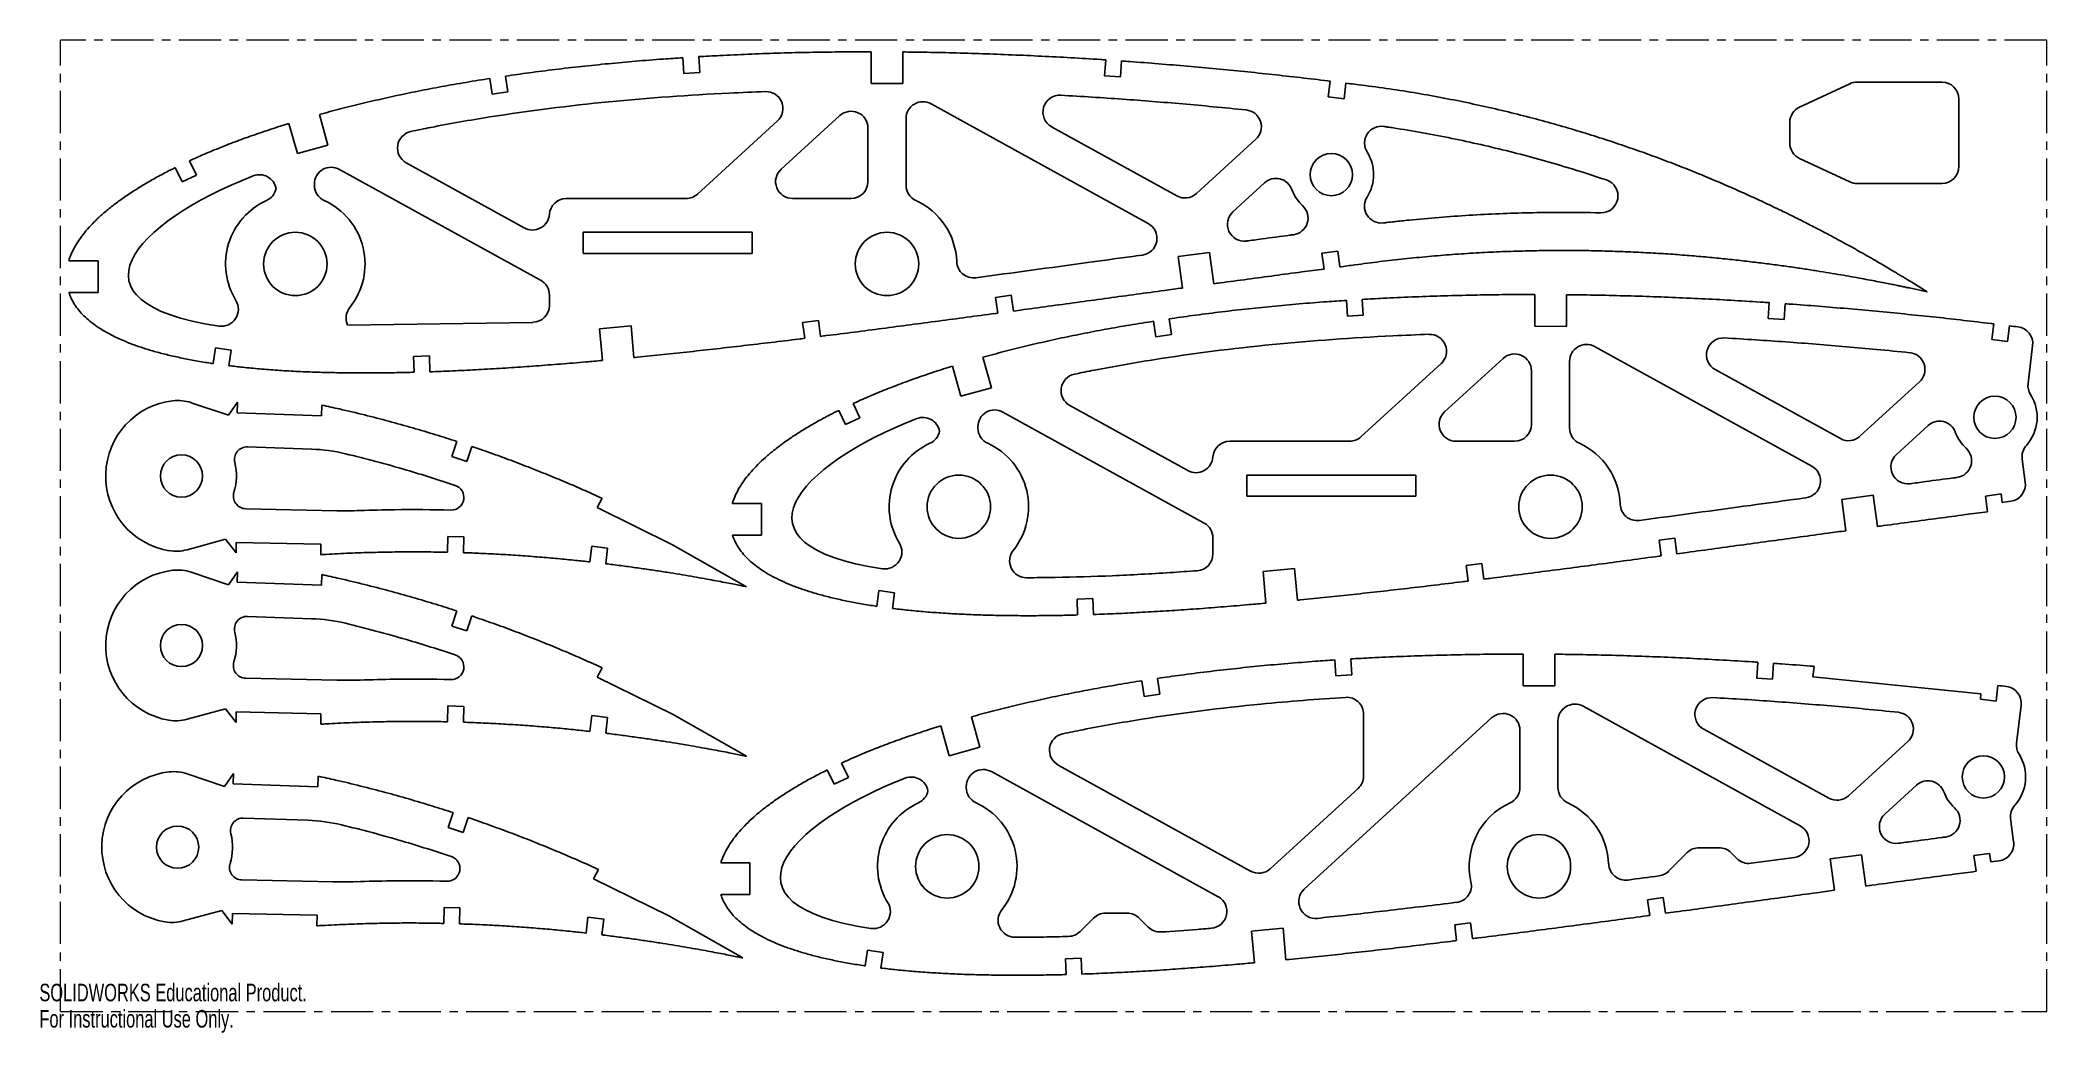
# Model space of a CAD drawing. Header units: inches. Extents: x 0 to 23.8, y 0 to 11.8.
import ezdxf

# ---------------------------------------------------------------- set-up
doc = ezdxf.new("R2010")
doc.units = ezdxf.units.IN
doc.header["$MEASUREMENT"] = 0
doc.linetypes.add('CENTERX2', pattern=[0.8, 0.5, -0.1, 0.1, -0.1])
doc.styles.add('SLDTEXTSTYLE0', font='TXT', dxfattribs={"width": 0.7})

msp = doc.modelspace()

# ---------------------------------------------------------------- texts
at = {"color": 7, "linetype": 'Continuous', "char_height": 0.2076, "attachment_point": 1, "style": 'SLDTEXTSTYLE0'}
for s, insert in [('SOLIDWORKS Educational Product.', (0, 0.579)), ('For Instructional Use Only.', (0, 0.268))]:
    msp.add_mtext(s, dxfattribs=dict(at, insert=insert))

# ---------------------------------------------------------------- linework, layer by layer
at = {"color": 7, "linetype": 'CENTERX2', "lineweight": 18}
for p, q in [((0.25, 0.25), (0.25, 11.75)), ((23.75, 11.75), (0.25, 11.75)), ((23.75, 0.25), (23.75, 11.75)), ((0.25, 0.25), (23.75, 0.25))]:
    msp.add_line(p, q, dxfattribs=at)
at = {"color": 7, "linetype": 'Continuous', "lineweight": 25}
for p, q in [((7.613, 11.542), (7.625, 11.355)), ((7.812, 11.367), (7.8, 11.554)), ((9.84, 11.612), (9.84, 11.235)), ((10.215, 11.235), (10.215, 11.61)), ((12.616, 11.515), (12.603, 11.328)), ((12.79, 11.316), (12.803, 11.503)), ((5.33, 11.296), (5.358, 11.11)), ((5.543, 11.138), (5.515, 11.324)), ((7.625, 11.355), (7.812, 11.367)), ((9.84, 11.235), (10.215, 11.235)), ((12.603, 11.328), (12.79, 11.316)), ((15.272, 11.264), (15.249, 11.078)), ((15.435, 11.055), (15.458, 11.241)), ((20.825, 10.957), (21.419, 11.234)), ((21.504, 11.253), (22.509, 11.253)), ((5.358, 11.11), (5.543, 11.138)), ((10.549, 10.996), (13.119, 9.578)), ((15.249, 11.078), (15.435, 11.055)), ((22.709, 11.053), (22.709, 10.253)), ((2.952, 10.763), (3.052, 10.407)), ((3.413, 10.508), (3.312, 10.869)), ((7.785, 9.927), (8.732, 10.793)), ((8.775, 10.222), (9.468, 10.856)), ((9.803, 10.708), (9.803, 10.075)), ((10.253, 10.032), (10.253, 10.821)), ((11.976, 10.722), (13.457, 9.906)), ((20.709, 10.776), (20.709, 10.531)), ((3.052, 10.407), (3.413, 10.508)), ((13.688, 9.933), (14.392, 10.576)), ((1.607, 10.24), (1.688, 10.071)), ((1.857, 10.152), (1.776, 10.321)), ((3.549, 10.22), (5.93, 8.907)), ((4.34, 10.298), (5.737, 9.527)), ((20.825, 10.349), (21.419, 10.072)), ((1.688, 10.071), (1.857, 10.152)), ((3.253, 10.032), (3.253, 10.045)), ((14.12, 9.718), (14.495, 10.06)), ((21.504, 10.053), (22.509, 10.053)), ((6.233, 9.875), (7.65, 9.875)), ((8.91, 9.875), (9.603, 9.875)), ((6.434, 9.475), (8.434, 9.475)), ((6.434, 9.475), (6.434, 9.225)), ((8.434, 9.475), (8.434, 9.225)), ((0.348, 9.139), (0.694, 9.139)), ((0.694, 9.139), (0.694, 8.764)), ((6.434, 9.225), (8.434, 9.225)), ((13.472, 9.187), (13.844, 9.237)), ((13.523, 8.815), (13.472, 9.187)), ((13.844, 9.237), (13.894, 8.866)), ((15.174, 9.226), (15.36, 9.251)), ((15.198, 9.04), (15.174, 9.226)), ((15.36, 9.251), (15.384, 9.065)), ((22.124, 8.816), (22.334, 8.771)), ((22.334, 8.771), (22.151, 8.884)), ((0.694, 8.764), (0.349, 8.764)), ((6.034, 8.609), (6.034, 8.732)), ((11.313, 8.704), (11.498, 8.729)), ((11.313, 8.704), (11.338, 8.518)), ((11.498, 8.729), (11.524, 8.543)), ((15.464, 8.669), (15.475, 8.482)), ((15.662, 8.493), (15.651, 8.68)), ((17.691, 8.738), (17.691, 8.362)), ((18.066, 8.361), (18.066, 8.736)), ((20.466, 8.642), (20.454, 8.455)), ((20.641, 8.442), (20.654, 8.629)), ((5.837, 8.409), (3.647, 8.375)), ((6.627, 8.333), (7, 8.367)), ((6.661, 7.958), (6.627, 8.333)), ((7, 8.367), (7.034, 7.993)), ((9.03, 8.406), (9.217, 8.429)), ((9.03, 8.406), (9.054, 8.22)), ((9.217, 8.429), (9.24, 8.243)), ((13.18, 8.422), (13.208, 8.237)), ((13.394, 8.265), (13.366, 8.45)), ((15.475, 8.482), (15.662, 8.493)), ((17.691, 8.362), (18.066, 8.361)), ((20.454, 8.455), (20.641, 8.442)), ((23.122, 8.391), (23.1, 8.205)), ((23.286, 8.182), (23.308, 8.368)), ((2.057, 7.921), (2.082, 8.106)), ((2.082, 8.106), (2.268, 8.081)), ((2.268, 8.081), (2.243, 7.895)), ((13.208, 8.237), (13.394, 8.265)), ((18.4, 8.122), (20.969, 6.705)), ((23.1, 8.205), (23.286, 8.182)), ((23.582, 8.132), (23.527, 7.685)), ((4.426, 8.005), (4.614, 8.011)), ((4.426, 8.005), (4.432, 7.818)), ((4.614, 8.011), (4.619, 7.824)), ((10.803, 7.89), (10.902, 7.534)), ((11.263, 7.634), (11.163, 7.996)), ((15.635, 7.054), (16.583, 7.92)), ((16.625, 7.349), (17.318, 7.982)), ((17.653, 7.835), (17.653, 7.201)), ((18.103, 7.159), (18.103, 7.947)), ((19.827, 7.849), (21.307, 7.032)), ((10.902, 7.534), (11.263, 7.634)), ((21.539, 7.06), (22.242, 7.703)), ((2.237, 7.31), (1.795, 7.458)), ((2.344, 7.464), (2.237, 7.31)), ((2.344, 7.464), (2.34, 7.339)), ((3.339, 7.304), (3.343, 7.429)), ((9.458, 7.367), (9.538, 7.198)), ((9.708, 7.279), (9.627, 7.448)), ((12.191, 7.425), (13.588, 6.654)), ((2.34, 7.339), (3.339, 7.304)), ((9.538, 7.198), (9.708, 7.279)), ((11.103, 7.159), (11.103, 7.172)), ((11.4, 7.347), (13.781, 6.033)), ((21.97, 6.845), (22.345, 7.187)), ((3.221, 6.908), (2.462, 6.934)), ((4.94, 6.999), (4.88, 6.821)), ((5.058, 6.761), (5.118, 6.939)), ((14.083, 7.001), (15.5, 7.001)), ((16.76, 7.001), (17.453, 7.001)), ((4.88, 6.821), (5.058, 6.761)), ((23.494, 6.516), (23.458, 6.791)), ((14.284, 6.601), (16.284, 6.601)), ((14.284, 6.601), (14.284, 6.351)), ((16.284, 6.601), (16.284, 6.351)), ((3.519, 6.179), (2.442, 6.202)), ((6.6, 6.216), (6.659, 6.326)), ((7.491, 5.776), (6.6, 6.216)), ((8.199, 6.266), (8.544, 6.266)), ((8.544, 6.266), (8.544, 5.891)), ((14.284, 6.351), (16.284, 6.351)), ((21.323, 6.313), (21.694, 6.364)), ((21.373, 5.942), (21.323, 6.313)), ((21.694, 6.364), (21.745, 5.992)), ((23.024, 6.353), (23.21, 6.377)), ((23.049, 6.167), (23.024, 6.353)), ((23.21, 6.377), (23.223, 6.278)), ((23.223, 6.278), (23.322, 6.291)), ((2.202, 5.841), (1.747, 5.716)), ((2.328, 5.679), (2.202, 5.841)), ((2.328, 5.679), (2.33, 5.804)), ((2.33, 5.804), (3.33, 5.783)), ((3.33, 5.783), (3.328, 5.658)), ((4.829, 5.687), (4.834, 5.875)), ((4.834, 5.875), (5.022, 5.869)), ((5.022, 5.869), (5.016, 5.682)), ((6.514, 5.573), (6.536, 5.759)), ((6.536, 5.759), (6.722, 5.737)), ((6.722, 5.737), (6.7, 5.551)), ((8.367, 5.279), (7.491, 5.776)), ((8.199, 5.891), (8.544, 5.891)), ((13.884, 5.668), (13.884, 5.858)), ((19.163, 5.83), (19.349, 5.855)), ((19.163, 5.83), (19.188, 5.644)), ((19.349, 5.855), (19.374, 5.67)), ((14.477, 5.459), (14.85, 5.493)), ((14.85, 5.493), (14.884, 5.12)), ((16.881, 5.532), (17.067, 5.556)), ((16.881, 5.532), (16.904, 5.346)), ((17.067, 5.556), (17.09, 5.37)), ((2.237, 5.303), (1.795, 5.451)), ((2.344, 5.457), (2.237, 5.303)), ((2.344, 5.457), (2.34, 5.332)), ((2.34, 5.332), (3.339, 5.297)), ((3.339, 5.297), (3.343, 5.422)), ((9.907, 5.047), (9.933, 5.233)), ((9.933, 5.233), (10.118, 5.208)), ((14.511, 5.085), (14.477, 5.459)), ((4.94, 4.992), (4.88, 4.814)), ((10.118, 5.208), (10.093, 5.022)), ((12.277, 5.132), (12.464, 5.138)), ((12.277, 5.132), (12.282, 4.945)), ((12.464, 5.138), (12.47, 4.95)), ((3.221, 4.901), (2.462, 4.927)), ((4.88, 4.814), (5.058, 4.755)), ((5.058, 4.755), (5.118, 4.933)), ((6.6, 4.209), (6.659, 4.319)), ((15.327, 4.412), (15.338, 4.225)), ((15.526, 4.237), (15.514, 4.424)), ((17.554, 4.482), (17.554, 4.105)), ((17.929, 4.105), (17.929, 4.48)), ((20.33, 4.385), (20.317, 4.198)), ((20.504, 4.185), (20.517, 4.373)), ((20.981, 4.212), (20.996, 4.336)), ((3.519, 4.172), (2.442, 4.195)), ((7.491, 3.769), (6.6, 4.209)), ((13.044, 4.166), (13.072, 3.98)), ((13.257, 4.008), (13.229, 4.194)), ((15.338, 4.225), (15.526, 4.237)), ((17.554, 4.105), (17.929, 4.105)), ((20.317, 4.198), (20.504, 4.185)), ((22.97, 4.01), (20.981, 4.212)), ((23.149, 3.925), (23.171, 4.111)), ((2.202, 3.834), (1.747, 3.71)), ((2.328, 3.672), (2.202, 3.834)), ((4.829, 3.68), (4.834, 3.868)), ((4.834, 3.868), (5.022, 3.863)), ((5.022, 3.863), (5.016, 3.675)), ((13.072, 3.98), (13.257, 4.008)), ((18.263, 3.866), (20.832, 2.448)), ((22.97, 4.01), (22.963, 3.948)), ((22.963, 3.948), (23.149, 3.925)), ((23.445, 3.876), (23.39, 3.428)), ((2.328, 3.672), (2.33, 3.797)), ((2.33, 3.797), (3.33, 3.776)), ((3.33, 3.776), (3.328, 3.651)), ((6.514, 3.566), (6.536, 3.753)), ((6.536, 3.753), (6.722, 3.731)), ((6.722, 3.731), (6.7, 3.545)), ((8.367, 3.272), (7.491, 3.769)), ((10.666, 3.633), (10.765, 3.277)), ((11.126, 3.378), (11.026, 3.739)), ((14.965, 1.7), (17.181, 3.726)), ((15.666, 3.77), (15.666, 3.039)), ((17.516, 3.578), (17.516, 2.902)), ((17.966, 2.902), (17.966, 3.69)), ((19.69, 3.592), (21.171, 2.776)), ((10.765, 3.277), (11.126, 3.378)), ((21.402, 2.803), (22.106, 3.446)), ((9.321, 3.11), (9.402, 2.941)), ((9.571, 3.022), (9.49, 3.191)), ((11.263, 3.09), (13.946, 1.61)), ((12.054, 3.168), (14.329, 1.913)), ((2.191, 2.916), (1.75, 3.064)), ((2.298, 3.07), (2.191, 2.916)), ((2.298, 3.07), (2.294, 2.945)), ((2.294, 2.945), (3.294, 2.91)), ((3.294, 2.91), (3.298, 3.035)), ((9.402, 2.941), (9.571, 3.022)), ((10.966, 2.902), (10.966, 2.915)), ((14.561, 1.94), (15.601, 2.891)), ((21.834, 2.588), (22.208, 2.93)), ((3.176, 2.514), (2.416, 2.541)), ((4.894, 2.605), (4.835, 2.427)), ((4.835, 2.427), (5.013, 2.368)), ((5.013, 2.368), (5.072, 2.546)), ((23.357, 2.259), (23.321, 2.534)), ((19.871, 2.19), (19.637, 2.19)), ((6.555, 1.822), (6.613, 1.932)), ((8.062, 2.009), (8.407, 2.009)), ((8.407, 2.009), (8.407, 1.634)), ((19.495, 2.131), (19.277, 1.914)), ((20.012, 2.131), (20.082, 2.062)), ((20.25, 2.005), (20.763, 2.075)), ((21.186, 2.057), (21.557, 2.107)), ((21.236, 1.685), (21.186, 2.057)), ((21.557, 2.107), (21.608, 1.736)), ((22.887, 2.096), (23.073, 2.121)), ((22.912, 1.91), (22.887, 2.096)), ((23.073, 2.121), (23.086, 2.022)), ((23.086, 2.022), (23.185, 2.035)), ((3.473, 1.786), (2.396, 1.808)), ((7.446, 1.382), (6.555, 1.822)), ((2.157, 1.448), (1.701, 1.323)), ((2.282, 1.286), (2.157, 1.448)), ((4.783, 1.294), (4.789, 1.481)), ((4.789, 1.481), (4.976, 1.476)), ((4.976, 1.476), (4.971, 1.288)), ((8.062, 1.634), (8.407, 1.634)), ((19.026, 1.573), (19.212, 1.599)), ((19.026, 1.573), (19.051, 1.388)), ((19.212, 1.599), (19.237, 1.413)), ((2.282, 1.286), (2.285, 1.411)), ((2.285, 1.411), (3.285, 1.39)), ((3.285, 1.39), (3.282, 1.265)), ((6.468, 1.179), (6.49, 1.366)), ((6.49, 1.366), (6.676, 1.344)), ((6.676, 1.344), (6.655, 1.158)), ((8.322, 0.885), (7.446, 1.382)), ((12.47, 1.355), (12.312, 1.197)), ((12.871, 1.414), (12.612, 1.414)), ((13.012, 1.355), (13.117, 1.25)), ((14.34, 1.203), (14.714, 1.237)), ((14.374, 0.828), (14.34, 1.203)), ((14.714, 1.237), (14.748, 0.863)), ((16.744, 1.276), (16.93, 1.299)), ((16.744, 1.276), (16.767, 1.09)), ((16.93, 1.299), (16.953, 1.113)), ((9.771, 0.791), (9.796, 0.976)), ((9.796, 0.976), (9.981, 0.951)), ((9.981, 0.951), (9.956, 0.765)), ((12.14, 0.875), (12.327, 0.881)), ((12.14, 0.875), (12.146, 0.688)), ((12.327, 0.881), (12.333, 0.694))]:
    msp.add_line(p, q, dxfattribs=at)
for centre, radius in [((15.285, 10.158), 0.25), ((3.028, 9.1), 0.375), ((10.028, 9.1), 0.375), ((23.135, 7.285), 0.25), ((1.681, 6.59), 0.25), ((10.878, 6.226), 0.375), ((17.878, 6.226), 0.375), ((1.681, 4.583), 0.25), ((22.999, 3.028), 0.25), ((1.635, 2.196), 0.25), ((10.741, 1.969), 0.375), ((17.741, 1.969), 0.375)]:
    msp.add_circle(centre, radius, dxfattribs=at)
for centre, radius, start, end in [((21.504, 11.053), 0.2, 90, 115.0169), ((22.509, 11.053), 0.2, 0, 90), ((8.597, 10.941), 0.2, 312.4269, 92.0133), ((10.453, 10.821), 0.2, 61.1174, 180), ((12.073, 10.898), 0.2, 86.8207, 241.1174), ((14.257, 10.724), 0.2, 312.4269, 84.1354), ((20.909, 10.776), 0.2, 115.0169, 180), ((9.603, 10.708), 0.2, 0, 132.4269), ((15.878, 10.53), 0.2, 81.6529, 212.0882), ((4.437, 10.473), 0.2, 101.8555, 241.1174), ((20.909, 10.531), 0.2, 180, 244.9831), ((3.453, 10.045), 0.2, 61.1174, 180), ((8.91, 10.075), 0.2, 132.4269, 270), ((15.285, 10.158), 0.5, 327.7386, 32.0882), ((22.509, 10.253), 0.2, 270, 0), ((2.603, 9.957), 0.2, 10.9147, 111.3382), ((2.603, 10.032), 0.2, 294.4963, 349.0853), ((3.453, 10.032), 0.2, 180, 245.5037), ((9.603, 10.075), 0.2, 270, 0), ((10.453, 10.032), 0.2, 180, 245.5037), ((14.629, 9.913), 0.2, 20.5193, 132.4269), ((15.285, 10.158), 0.5, 200.5193, 227.1826), ((18.476, 9.905), 0.2, 268.6299, 71.3771), ((21.504, 10.253), 0.2, 244.9831, 270), ((3.028, 9.1), 0.825, 114.4963, 211.5447), ((3.028, 9.1), 0.825, 321.3799, 65.5037), ((6.233, 9.675), 0.2, 90, 176.0179), ((7.65, 10.075), 0.2, 270, 312.4269), ((10.028, 9.1), 0.825, 1.9847, 65.5037), ((13.554, 10.081), 0.2, 241.1174, 312.4269), ((14.809, 9.644), 0.2, 277.597, 47.1826), ((15.877, 9.784), 0.2, 147.7386, 276.734), ((5.834, 9.702), 0.2, 241.1174, 356.0179), ((13.022, 9.403), 0.2, 277.7611, 61.1174), ((14.255, 9.57), 0.2, 132.4269, 277.66), ((11.052, 9.135), 0.2, 181.9847, 277.6674), ((5.834, 8.732), 0.2, 0, 61.1174), ((2.154, 8.563), 0.2, 261.6126, 31.5447), ((3.828, 8.46), 0.2, 141.3799, 204.9975), ((5.834, 8.609), 0.2, 270.8725, 0), ((23.383, 8.157), 0.2, 353.0342, 82.8041), ((16.448, 8.067), 0.2, 312.4269, 92.0133), ((18.303, 7.947), 0.2, 61.1174, 180), ((19.923, 8.024), 0.2, 86.8207, 241.1174), ((17.453, 7.835), 0.2, 0, 132.4269), ((22.108, 7.851), 0.2, 312.4269, 84.1345), ((12.287, 7.6), 0.2, 101.8555, 241.1174), ((23.726, 7.661), 0.2, 173.0342, 212.5172), ((1.681, 6.59), 0.897, 96.4457, 260.3615), ((1.636, 6.984), 0.5, 71.4695, 96.4457), ((11.303, 7.172), 0.2, 61.1174, 180), ((23.135, 7.285), 0.5, 318.0898, 32.5172), ((10.453, 7.083), 0.2, 10.9147, 111.3382), ((11.303, 7.159), 0.2, 180, 245.5037), ((16.76, 7.201), 0.2, 132.4269, 270), ((17.453, 7.201), 0.2, 270, 0), ((18.303, 7.159), 0.2, 180, 245.5037), ((22.48, 7.039), 0.2, 20.5193, 132.4269), ((2.457, 6.784), 0.15, 88.0068, 194.0876), ((3.152, 4.909), 2, 76.4634, 88.0068), ((10.878, 6.226), 0.825, 114.4963, 211.5447), ((10.453, 7.159), 0.2, 294.4963, 349.0853), ((10.878, 6.226), 0.825, 321.3799, 65.5037), ((14.083, 6.801), 0.2, 90, 176.0179), ((15.5, 7.201), 0.2, 270, 312.4269), ((17.878, 6.226), 0.825, 1.9847, 65.5037), ((21.404, 7.207), 0.2, 241.1174, 312.4269), ((23.135, 7.285), 0.5, 200.5193, 227.1826), ((22.66, 6.771), 0.2, 277.597, 47.1826), ((23.656, 6.817), 0.2, 138.0898, 187.5), ((1.681, 6.59), 0.65, 342.714, 14.0876), ((13.684, 6.829), 0.2, 241.1174, 356.0179), ((20.873, 6.53), 0.2, 277.7611, 61.1174), ((22.105, 6.697), 0.2, 132.4269, 277.66), ((4.872, 6.336), 0.15, 268.6302, 71.3777), ((23.296, 6.49), 0.2, 277.5, 7.5), ((2.445, 6.352), 0.15, 162.714, 268.7948), ((3.624, 11.178), 5, 268.7948, 271.9573), ((18.902, 6.262), 0.2, 181.9847, 277.6674), ((13.684, 5.858), 0.2, 0, 61.1174), ((1.615, 6.199), 0.5, 260.3615, 285.3218), ((10.004, 5.69), 0.2, 261.6126, 31.5447), ((11.679, 5.586), 0.2, 141.3799, 269.9406), ((1.681, 4.583), 0.897, 96.4457, 260.3615), ((1.636, 4.977), 0.5, 71.4695, 96.4457), ((13.684, 5.668), 0.2, 274.2108, 0), ((2.457, 4.778), 0.15, 88.0068, 194.0876), ((3.152, 2.902), 2, 76.4634, 88.0068), ((1.681, 4.583), 0.65, 342.714, 14.0876), ((2.445, 4.345), 0.15, 162.714, 268.7948), ((4.872, 4.33), 0.15, 268.6302, 71.3777), ((3.624, 9.171), 5, 268.7948, 271.9573), ((23.246, 3.9), 0.2, 353.0342, 82.8041), ((15.466, 3.77), 0.2, 360, 93.5597), ((18.166, 3.69), 0.2, 61.1174, 180), ((19.786, 3.767), 0.2, 86.8207, 241.1174), ((1.615, 4.192), 0.5, 260.3615, 285.3218), ((17.316, 3.578), 0.2, 0, 132.4269), ((21.971, 3.594), 0.2, 312.4269, 84.1345), ((12.15, 3.343), 0.2, 101.8555, 241.1174), ((23.589, 3.404), 0.2, 173.0342, 212.5172), ((1.635, 2.196), 0.897, 96.4457, 260.3615), ((1.591, 2.59), 0.5, 71.4695, 96.4457), ((11.166, 2.915), 0.2, 61.1174, 180), ((22.999, 3.028), 0.5, 318.0898, 32.5172), ((10.316, 2.826), 0.2, 10.9147, 111.3382), ((10.316, 2.902), 0.2, 294.4963, 349.0853), ((11.166, 2.902), 0.2, 180, 245.5037), ((15.466, 3.039), 0.2, 312.4269, 360), ((17.316, 2.902), 0.2, 294.4963, 0), ((18.166, 2.902), 0.2, 180, 245.5037), ((22.343, 2.782), 0.2, 20.5193, 132.4269), ((22.999, 3.028), 0.5, 200.5193, 227.1826), ((10.741, 1.969), 0.825, 114.4963, 211.5447), ((10.741, 1.969), 0.825, 321.3799, 65.5037), ((17.741, 1.969), 0.825, 114.4963, 192.8522), ((17.741, 1.969), 0.825, 1.9847, 65.5037), ((21.267, 2.951), 0.2, 241.1174, 312.4269), ((22.523, 2.514), 0.2, 277.597, 47.1826), ((23.52, 2.56), 0.2, 138.0898, 187.5), ((2.411, 2.391), 0.15, 88.0068, 194.0876), ((3.106, 0.515), 2, 76.4634, 88.0068), ((20.736, 2.273), 0.2, 277.7611, 61.1174), ((21.968, 2.44), 0.2, 132.4269, 277.66), ((1.635, 2.196), 0.65, 342.714, 14.0876), ((19.637, 1.99), 0.2, 90, 135), ((19.871, 1.99), 0.2, 45, 90), ((23.159, 2.233), 0.2, 277.5, 7.5), ((2.399, 1.958), 0.15, 162.714, 268.7948), ((4.826, 1.943), 0.15, 268.6302, 71.3777), ((14.426, 2.088), 0.2, 241.1174, 312.4269), ((18.766, 2.005), 0.2, 181.9847, 277.6674), ((19.136, 2.055), 0.2, 277.7154, 315), ((20.223, 2.203), 0.2, 225, 277.7748), ((3.578, 6.785), 5, 268.7948, 271.9573), ((15.1, 1.552), 0.2, 132.4269, 275.9816), ((16.742, 1.741), 0.2, 277.0614, 12.8522), ((9.868, 1.433), 0.2, 261.6126, 31.5447), ((11.542, 1.33), 0.2, 141.3799, 269.9406), ((13.849, 1.435), 0.2, 274.6314, 61.1174), ((1.569, 1.805), 0.5, 260.3615, 285.3218), ((12.171, 1.339), 0.2, 271.6384, 315), ((12.612, 1.214), 0.2, 90, 135), ((12.871, 1.214), 0.2, 45, 90), ((13.259, 1.392), 0.2, 225, 273.7689)]:
    msp.add_arc(centre, radius, start, end, dxfattribs=at)
for points, knots in [([(7.613, 11.542), (7.536, 11.537), (7.35, 11.524), (7.056, 11.501), (6.734, 11.472), (6.415, 11.439), (6.102, 11.403), (5.803, 11.365), (5.608, 11.337), (5.515, 11.324)], [0.64719772, 0.64719772, 0.64719772, 0.64719772, 0.65718605, 0.67132555, 0.68529401, 0.69907815, 0.71266509, 0.72604264, 0.7381276, 0.7381276, 0.7381276, 0.7381276]), ([(9.84, 11.612), (9.814, 11.612), (9.672, 11.612), (9.414, 11.61), (9.069, 11.605), (8.726, 11.596), (8.386, 11.584), (8.078, 11.569), (7.883, 11.559), (7.8, 11.554)], [0.55114522, 0.55114522, 0.55114522, 0.55114522, 0.55458298, 0.56952955, 0.58440342, 0.59919099, 0.61387684, 0.62844747, 0.63911645, 0.63911645, 0.63911645, 0.63911645]), ([(12.616, 11.515), (12.595, 11.517), (12.458, 11.526), (12.204, 11.542), (11.856, 11.56), (11.507, 11.576), (11.157, 11.589), (10.808, 11.6), (10.493, 11.606), (10.296, 11.609), (10.215, 11.61)], [0.4314156, 0.4314156, 0.4314156, 0.4314156, 0.4341867, 0.4491773, 0.4642148, 0.479284, 0.4943697, 0.5094578, 0.5245323, 0.5349824, 0.5349824, 0.5349824, 0.5349824]), ([(15.272, 11.264), (15.262, 11.265), (15.144, 11.279), (14.917, 11.306), (14.588, 11.343), (14.256, 11.378), (13.92, 11.411), (13.582, 11.441), (13.24, 11.47), (12.981, 11.49), (12.835, 11.5), (12.803, 11.503)], [0.3164238, 0.3164238, 0.3164238, 0.3164238, 0.3176892, 0.3317841, 0.3460397, 0.3604439, 0.3749827, 0.3896405, 0.4044033, 0.4192566, 0.4233343, 0.4233343, 0.4233343, 0.4233343]), ([(5.33, 11.296), (5.285, 11.289), (5.143, 11.266), (4.906, 11.226), (4.623, 11.174), (4.347, 11.119), (4.078, 11.061), (3.816, 11), (3.562, 10.937), (3.395, 10.892), (3.313, 10.869), (3.312, 10.869)], [0.74620886, 0.74620886, 0.74620886, 0.74620886, 0.75211759, 0.76479204, 0.77720815, 0.78935568, 0.80122396, 0.81280369, 0.82408291, 0.8350546, 0.8351399, 0.8351399, 0.8351399, 0.8351399]), ([(22.151, 8.884), (22.15, 8.885), (22.143, 8.889), (22.128, 8.898), (22.103, 8.913), (22.068, 8.935), (22.023, 8.962), (21.967, 8.995), (21.902, 9.034), (21.827, 9.079), (21.742, 9.128), (21.647, 9.183), (21.542, 9.243), (21.428, 9.307), (21.303, 9.375), (21.169, 9.447), (21.025, 9.523), (20.871, 9.602), (20.707, 9.684), (20.534, 9.768), (20.351, 9.854), (20.159, 9.942), (19.957, 10.031), (19.746, 10.121), (19.526, 10.211), (19.297, 10.301), (19.059, 10.39), (18.812, 10.478), (18.556, 10.564), (18.291, 10.648), (18.019, 10.729), (17.738, 10.808), (17.449, 10.883), (17.152, 10.953), (16.848, 11.019), (16.536, 11.08), (16.217, 11.136), (15.892, 11.186), (15.638, 11.218), (15.493, 11.236), (15.458, 11.241)], [0, 0, 0, 0, 0.0002541, 0.0010154, 0.0022834, 0.0040566, 0.006331, 0.0091053, 0.0123745, 0.016134, 0.0203797, 0.025106, 0.0303062, 0.0359722, 0.0420995, 0.0486781, 0.0557017, 0.0631602, 0.0710458, 0.0793498, 0.0880629, 0.0971758, 0.1066781, 0.1165616, 0.1268143, 0.1374283, 0.1483936, 0.1596998, 0.1713381, 0.1832977, 0.1955696, 0.2081436, 0.2210116, 0.2341618, 0.2475875, 0.2612768, 0.2752227, 0.2894141, 0.3037712, 0.3083425, 0.3083425, 0.3083425, 0.3083425]), ([(8.59, 11.14), (8.447, 11.135), (7.828, 11.11), (6.737, 11.032), (5.56, 10.885), (4.783, 10.748), (4.474, 10.685), (4.396, 10.669)], [0.6057154, 0.6057154, 0.6057154, 0.6057154, 0.6244665, 0.6869131, 0.7493598, 0.7805831, 0.7911832, 0.7911832, 0.7911832, 0.7911832]), ([(14.278, 10.923), (14.147, 10.936), (13.778, 10.973), (13.171, 11.026), (12.57, 11.069), (12.208, 11.09), (12.084, 11.097)], [0.3575496, 0.3575496, 0.3575496, 0.3575496, 0.37467988, 0.4059032, 0.43712652, 0.45331433, 0.45331433, 0.45331433, 0.45331433]), ([(2.952, 10.763), (2.917, 10.753), (2.809, 10.719), (2.63, 10.659), (2.418, 10.585), (2.216, 10.509), (2.024, 10.431), (1.878, 10.368), (1.797, 10.331), (1.776, 10.321)], [0.85130437, 0.85130437, 0.85130437, 0.85130437, 0.85603785, 0.86603383, 0.87568884, 0.88499772, 0.89395343, 0.9025529, 0.9054973, 0.9054973, 0.9054973, 0.9054973]), ([(18.54, 10.094), (18.385, 10.146), (18.006, 10.267), (17.397, 10.436), (16.825, 10.566), (16.365, 10.654), (16.111, 10.697), (15.958, 10.72), (15.922, 10.726), (15.907, 10.728)], [0.1656412, 0.1656412, 0.1656412, 0.1656412, 0.1873399, 0.2185633, 0.2497866, 0.2653982, 0.2810099, 0.2840212, 0.2859727, 0.2859727, 0.2859727, 0.2859727]), ([(1.607, 10.24), (1.572, 10.223), (1.485, 10.179), (1.351, 10.107), (1.208, 10.023), (1.075, 9.939), (0.953, 9.855), (0.841, 9.77), (0.74, 9.685), (0.649, 9.6), (0.569, 9.515), (0.501, 9.43), (0.443, 9.346), (0.395, 9.262), (0.366, 9.193), (0.352, 9.152), (0.348, 9.139)], [0.9135786, 0.9135786, 0.9135786, 0.9135786, 0.91866073, 0.92616625, 0.93330263, 0.94007122, 0.94647478, 0.95251753, 0.95820482, 0.96354665, 0.9685566, 0.97324991, 0.97765104, 0.98178704, 0.98569423, 0.98736392, 0.98736392, 0.98736392, 0.98736392]), ([(15.9, 9.586), (15.915, 9.587), (15.958, 9.592), (16.059, 9.604), (16.263, 9.625), (16.678, 9.663), (17.271, 9.699), (17.909, 9.713), (18.309, 9.709), (18.471, 9.705)], [0.7212113, 0.7212113, 0.7212113, 0.7212113, 0.7231627, 0.7268056, 0.7346112, 0.7502223, 0.7814445, 0.8126667, 0.8340248, 0.8340248, 0.8340248, 0.8340248]), ([(14.282, 9.372), (14.31, 9.376), (14.372, 9.384), (14.542, 9.407), (14.698, 9.428), (14.821, 9.444), (14.836, 9.446)], [0.6481961, 0.6481961, 0.6481961, 0.6481961, 0.65209888, 0.65655564, 0.67133454, 0.67328593, 0.67328593, 0.67328593, 0.67328593]), ([(15.384, 9.065), (15.444, 9.073), (15.602, 9.094), (15.856, 9.128), (16.147, 9.161), (16.433, 9.189), (16.717, 9.213), (16.996, 9.231), (17.272, 9.245), (17.544, 9.254), (17.81, 9.259), (18.072, 9.261), (18.329, 9.258), (18.58, 9.252), (18.824, 9.243), (19.063, 9.231), (19.294, 9.217), (19.519, 9.2), (19.736, 9.181), (19.946, 9.16), (20.148, 9.138), (20.341, 9.115), (20.525, 9.092), (20.701, 9.068), (20.868, 9.043), (21.025, 9.019), (21.172, 8.995), (21.31, 8.972), (21.437, 8.95), (21.554, 8.928), (21.66, 8.908), (21.756, 8.89), (21.841, 8.874), (21.915, 8.859), (21.977, 8.846), (22.029, 8.835), (22.069, 8.827), (22.097, 8.821), (22.114, 8.818), (22.122, 8.816), (22.124, 8.816)], [0.6954317, 0.6954317, 0.6954317, 0.6954317, 0.7035818, 0.7169076, 0.7300093, 0.7429521, 0.7557256, 0.76832, 0.7807243, 0.7929265, 0.804916, 0.8166791, 0.8282035, 0.8394749, 0.8504814, 0.8612077, 0.8716393, 0.8817634, 0.8915636, 0.9010274, 0.910139, 0.918884, 0.9272493, 0.9352211, 0.9427847, 0.9499282, 0.9566385, 0.9629042, 0.9687123, 0.9740545, 0.9789184, 0.9832972, 0.9871802, 0.9905607, 0.9934334, 0.9957906, 0.9976296, 0.9989458, 0.9997366, 1, 1, 1, 1]), ([(11.079, 8.937), (11.519, 8.996), (12.125, 9.079), (12.782, 9.169), (12.999, 9.198), (13.049, 9.205)], [0.50302215, 0.50302215, 0.50302215, 0.50302215, 0.56288899, 0.58559344, 0.59237477, 0.59237477, 0.59237477, 0.59237477]), ([(13.894, 8.866), (13.919, 8.869), (14.052, 8.887), (14.292, 8.919), (14.615, 8.963), (14.916, 9.003), (15.11, 9.029), (15.198, 9.04)], [0.62792583, 0.62792583, 0.62792583, 0.62792583, 0.63126942, 0.64600652, 0.66062068, 0.67509819, 0.68701017, 0.68701017, 0.68701017, 0.68701017]), ([(11.524, 8.543), (11.563, 8.548), (11.715, 8.569), (11.978, 8.605), (12.313, 8.65), (12.647, 8.696), (12.979, 8.741), (13.271, 8.781), (13.452, 8.806), (13.523, 8.815)], [0.52046547, 0.52046547, 0.52046547, 0.52046547, 0.52588733, 0.54107831, 0.55624723, 0.57138178, 0.58646604, 0.60148452, 0.6110828, 0.6110828, 0.6110828, 0.6110828]), ([(0.349, 8.764), (0.356, 8.741), (0.376, 8.692), (0.415, 8.62), (0.466, 8.55), (0.528, 8.483), (0.599, 8.419), (0.681, 8.358), (0.773, 8.301), (0.875, 8.246), (0.986, 8.195), (1.107, 8.146), (1.238, 8.101), (1.378, 8.059), (1.528, 8.021), (1.686, 7.985), (1.853, 7.953), (1.978, 7.932), (2.047, 7.922), (2.057, 7.921)], [0.00393512, 0.00393512, 0.00393512, 0.00393512, 0.00729323, 0.01102814, 0.01490108, 0.01896327, 0.02325848, 0.02782063, 0.03267908, 0.03785316, 0.04336187, 0.04921468, 0.05542235, 0.06198879, 0.06891804, 0.07621116, 0.08386839, 0.09188741, 0.09323996, 0.09323996, 0.09323996, 0.09323996]), ([(15.464, 8.669), (15.386, 8.664), (15.2, 8.651), (14.907, 8.628), (14.584, 8.598), (14.266, 8.566), (13.953, 8.53), (13.653, 8.491), (13.458, 8.464), (13.366, 8.45)], [0.64719772, 0.64719772, 0.64719772, 0.64719772, 0.65718605, 0.67132555, 0.68529401, 0.69907815, 0.71266509, 0.72604264, 0.7381276, 0.7381276, 0.7381276, 0.7381276]), ([(17.691, 8.738), (17.664, 8.738), (17.522, 8.738), (17.265, 8.737), (16.92, 8.731), (16.577, 8.722), (16.236, 8.71), (15.928, 8.696), (15.733, 8.685), (15.651, 8.68)], [0.55114522, 0.55114522, 0.55114522, 0.55114522, 0.55458298, 0.56952955, 0.58440342, 0.59919099, 0.61387684, 0.62844747, 0.63911645, 0.63911645, 0.63911645, 0.63911645]), ([(20.466, 8.642), (20.445, 8.644), (20.308, 8.653), (20.055, 8.668), (19.707, 8.687), (19.357, 8.703), (19.008, 8.716), (18.658, 8.726), (18.344, 8.733), (18.146, 8.736), (18.066, 8.736)], [0.4314156, 0.4314156, 0.4314156, 0.4314156, 0.4341867, 0.4491773, 0.4642148, 0.479284, 0.4943697, 0.5094578, 0.5245323, 0.5349824, 0.5349824, 0.5349824, 0.5349824]), ([(23.122, 8.391), (23.113, 8.392), (22.995, 8.406), (22.767, 8.433), (22.439, 8.47), (22.106, 8.504), (21.771, 8.537), (21.432, 8.568), (21.091, 8.597), (20.831, 8.617), (20.685, 8.627), (20.654, 8.629)], [0.3164238, 0.3164238, 0.3164238, 0.3164238, 0.3176892, 0.3317841, 0.3460397, 0.3604439, 0.3749827, 0.3896405, 0.4044033, 0.4192566, 0.4233343, 0.4233343, 0.4233343, 0.4233343]), ([(9.24, 8.243), (9.263, 8.246), (9.396, 8.262), (9.64, 8.293), (9.972, 8.336), (10.304, 8.38), (10.638, 8.424), (10.973, 8.469), (11.206, 8.5), (11.328, 8.516), (11.338, 8.518)], [0.41700016, 0.41700016, 0.41700016, 0.41700016, 0.42017482, 0.43510953, 0.45012428, 0.46520307, 0.48033315, 0.49550058, 0.51068977, 0.51204396, 0.51204396, 0.51204396, 0.51204396]), ([(13.18, 8.422), (13.135, 8.415), (12.993, 8.393), (12.757, 8.353), (12.474, 8.301), (12.197, 8.246), (11.928, 8.188), (11.667, 8.127), (11.413, 8.063), (11.246, 8.019), (11.163, 7.996), (11.163, 7.996)], [0.74620886, 0.74620886, 0.74620886, 0.74620886, 0.75211759, 0.76479204, 0.77720815, 0.78935568, 0.80122396, 0.81280369, 0.82408291, 0.8350546, 0.8351399, 0.8351399, 0.8351399, 0.8351399]), ([(7.034, 7.993), (7.046, 7.994), (7.162, 8.006), (7.383, 8.028), (7.697, 8.061), (8.014, 8.096), (8.334, 8.133), (8.657, 8.171), (8.897, 8.2), (9.03, 8.217), (9.054, 8.22)], [0.3173009, 0.3173009, 0.3173009, 0.3173009, 0.31898069, 0.3329855, 0.34716279, 0.3614986, 0.37598075, 0.39059719, 0.40533259, 0.40857865, 0.40857865, 0.40857865, 0.40857865]), ([(16.441, 8.267), (16.298, 8.262), (15.679, 8.236), (14.587, 8.159), (13.411, 8.011), (12.634, 7.874), (12.324, 7.812), (12.246, 7.795)], [0.6057154, 0.6057154, 0.6057154, 0.6057154, 0.6244665, 0.6869131, 0.7493598, 0.7805831, 0.7911832, 0.7911832, 0.7911832, 0.7911832]), ([(22.128, 8.049), (21.997, 8.063), (21.629, 8.099), (21.021, 8.152), (20.42, 8.195), (20.058, 8.217), (19.934, 8.224)], [0.35754941, 0.35754941, 0.35754941, 0.35754941, 0.37467988, 0.4059032, 0.43712652, 0.45331437, 0.45331437, 0.45331437, 0.45331437]), ([(2.243, 7.895), (2.297, 7.889), (2.418, 7.875), (2.609, 7.857), (2.818, 7.841), (3.035, 7.828), (3.26, 7.819), (3.492, 7.813), (3.731, 7.81), (3.977, 7.81), (4.212, 7.813), (4.364, 7.816), (4.432, 7.818)], [0.10166147, 0.10166147, 0.10166147, 0.10166147, 0.10899987, 0.11808453, 0.12751484, 0.13728527, 0.14738792, 0.15781648, 0.16856347, 0.17961913, 0.19097737, 0.20014354, 0.20014354, 0.20014354, 0.20014354]), ([(4.619, 7.824), (4.664, 7.825), (4.799, 7.83), (5.026, 7.84), (5.303, 7.855), (5.586, 7.872), (5.874, 7.893), (6.167, 7.915), (6.43, 7.937), (6.595, 7.952), (6.661, 7.958)], [0.20856503, 0.20856503, 0.20856503, 0.20856503, 0.21456048, 0.22676725, 0.23923642, 0.251959, 0.26492389, 0.2781197, 0.29153604, 0.30045776, 0.30045776, 0.30045776, 0.30045776]), ([(10.803, 7.89), (10.768, 7.879), (10.659, 7.845), (10.48, 7.786), (10.269, 7.712), (10.067, 7.635), (9.874, 7.557), (9.729, 7.494), (9.647, 7.457), (9.627, 7.448)], [0.85130437, 0.85130437, 0.85130437, 0.85130437, 0.85603785, 0.86603383, 0.87568884, 0.88499772, 0.89395343, 0.9025529, 0.9054973, 0.9054973, 0.9054973, 0.9054973]), ([(4.94, 6.999), (4.856, 7.026), (4.683, 7.081), (4.415, 7.161), (4.134, 7.239), (3.845, 7.314), (3.58, 7.377), (3.412, 7.414), (3.343, 7.429)], [0.17197655, 0.17197655, 0.17197655, 0.17197655, 0.1832977, 0.1955696, 0.20814356, 0.22101159, 0.23416183, 0.24326058, 0.24326058, 0.24326058, 0.24326058]), ([(9.458, 7.367), (9.422, 7.35), (9.336, 7.306), (9.201, 7.233), (9.058, 7.15), (8.925, 7.066), (8.803, 6.981), (8.691, 6.897), (8.59, 6.812), (8.5, 6.727), (8.42, 6.642), (8.351, 6.557), (8.293, 6.473), (8.246, 6.389), (8.216, 6.319), (8.202, 6.279), (8.199, 6.266)], [0.9135786, 0.9135786, 0.9135786, 0.9135786, 0.91866073, 0.92616625, 0.93330263, 0.94007122, 0.94647478, 0.95251753, 0.95820482, 0.96354665, 0.9685566, 0.97324991, 0.97765104, 0.98178704, 0.98569423, 0.98736392, 0.98736392, 0.98736392, 0.98736392]), ([(6.659, 6.326), (6.625, 6.341), (6.524, 6.387), (6.353, 6.463), (6.142, 6.552), (5.922, 6.642), (5.693, 6.732), (5.455, 6.821), (5.262, 6.89), (5.148, 6.929), (5.118, 6.939)], [0.09237548, 0.09237548, 0.09237548, 0.09237548, 0.09717576, 0.10667811, 0.11656157, 0.12681428, 0.1374283, 0.14839362, 0.15969976, 0.1638953, 0.1638953, 0.1638953, 0.1638953]), ([(4.919, 6.479), (4.728, 6.543), (4.298, 6.679), (3.862, 6.795), (3.62, 6.853)], [0.16564434, 0.16564434, 0.16564434, 0.16564434, 0.19261234, 0.22587725, 0.22587725, 0.22587725, 0.22587725]), ([(22.132, 6.499), (22.161, 6.503), (22.222, 6.511), (22.393, 6.534), (22.549, 6.555), (22.672, 6.571), (22.686, 6.573)], [0.6481961, 0.6481961, 0.6481961, 0.6481961, 0.65209888, 0.65655564, 0.67133454, 0.67328593, 0.67328593, 0.67328593, 0.67328593]), ([(3.795, 6.181), (3.931, 6.186), (4.288, 6.194), (4.646, 6.192), (4.868, 6.186)], [0.78712057, 0.78712057, 0.78712057, 0.78712057, 0.80491824, 0.83402491, 0.83402491, 0.83402491, 0.83402491]), ([(18.929, 6.064), (19.369, 6.123), (19.976, 6.205), (20.633, 6.295), (20.85, 6.325), (20.9, 6.332)], [0.50302215, 0.50302215, 0.50302215, 0.50302215, 0.56288899, 0.58559344, 0.59237477, 0.59237477, 0.59237477, 0.59237477]), ([(19.374, 5.67), (19.414, 5.675), (19.565, 5.695), (19.829, 5.731), (20.163, 5.777), (20.497, 5.822), (20.83, 5.868), (21.121, 5.908), (21.303, 5.932), (21.373, 5.942)], [0.52046547, 0.52046547, 0.52046547, 0.52046547, 0.52588733, 0.54107831, 0.55624723, 0.57138178, 0.58646604, 0.60148452, 0.6110828, 0.6110828, 0.6110828, 0.6110828]), ([(21.745, 5.992), (21.769, 5.996), (21.902, 6.014), (22.143, 6.046), (22.465, 6.089), (22.767, 6.13), (22.961, 6.156), (23.049, 6.167)], [0.62792583, 0.62792583, 0.62792583, 0.62792583, 0.63126942, 0.64600652, 0.66062068, 0.67509819, 0.68701017, 0.68701017, 0.68701017, 0.68701017]), ([(8.199, 5.891), (8.207, 5.867), (8.226, 5.818), (8.266, 5.747), (8.317, 5.677), (8.378, 5.61), (8.45, 5.546), (8.532, 5.485), (8.623, 5.427), (8.725, 5.373), (8.837, 5.321), (8.958, 5.273), (9.088, 5.228), (9.229, 5.186), (9.378, 5.147), (9.536, 5.112), (9.704, 5.08), (9.829, 5.059), (9.897, 5.049), (9.907, 5.047)], [0.00393512, 0.00393512, 0.00393512, 0.00393512, 0.00729323, 0.01102814, 0.01490108, 0.01896327, 0.02325848, 0.02782063, 0.03267908, 0.03785316, 0.04336187, 0.04921468, 0.05542235, 0.06198879, 0.06891804, 0.07621116, 0.08386839, 0.09188741, 0.09323996, 0.09323996, 0.09323996, 0.09323996]), ([(3.328, 5.658), (3.35, 5.659), (3.464, 5.666), (3.668, 5.677), (3.94, 5.686), (4.206, 5.691), (4.468, 5.692), (4.675, 5.69), (4.795, 5.688), (4.829, 5.687)], [0.76534369, 0.76534369, 0.76534369, 0.76534369, 0.76831995, 0.78072434, 0.79292653, 0.80491604, 0.81667908, 0.82820352, 0.83280908, 0.83280908, 0.83280908, 0.83280908]), ([(5.016, 5.682), (5.085, 5.68), (5.233, 5.674), (5.459, 5.663), (5.69, 5.648), (5.915, 5.631), (6.132, 5.612), (6.331, 5.593), (6.457, 5.579), (6.514, 5.573)], [0.84123056, 0.84123056, 0.84123056, 0.84123056, 0.85048136, 0.8612077, 0.87163933, 0.88176341, 0.8915636, 0.90102736, 0.90868845, 0.90868845, 0.90868845, 0.90868845]), ([(6.7, 5.551), (6.713, 5.55), (6.788, 5.541), (6.921, 5.523), (7.097, 5.499), (7.264, 5.475), (7.421, 5.451), (7.568, 5.427), (7.706, 5.404), (7.833, 5.381), (7.95, 5.36), (8.056, 5.34), (8.152, 5.322), (8.237, 5.305), (8.307, 5.291), (8.35, 5.283), (8.367, 5.279)], [0.91710996, 0.91710996, 0.91710996, 0.91710996, 0.91888398, 0.92724928, 0.9352211, 0.94278474, 0.94992819, 0.95663846, 0.9629042, 0.96871229, 0.97405448, 0.97891843, 0.98329722, 0.98718025, 0.99056067, 0.99299725, 0.99299725, 0.99299725, 0.99299725]), ([(11.679, 5.386), (11.735, 5.386), (11.848, 5.387), (12.186, 5.391), (12.695, 5.407), (13.256, 5.438), (13.592, 5.461), (13.699, 5.469)], [0.17300022, 0.17300022, 0.17300022, 0.17300022, 0.18080577, 0.18861133, 0.21944463, 0.25066684, 0.26534388, 0.26534388, 0.26534388, 0.26534388]), ([(17.09, 5.37), (17.113, 5.372), (17.247, 5.389), (17.491, 5.42), (17.822, 5.463), (18.155, 5.506), (18.489, 5.55), (18.823, 5.595), (19.057, 5.627), (19.178, 5.643), (19.188, 5.644)], [0.41700016, 0.41700016, 0.41700016, 0.41700016, 0.42017482, 0.43510953, 0.45012428, 0.46520307, 0.48033315, 0.49550058, 0.51068977, 0.51204396, 0.51204396, 0.51204396, 0.51204396]), ([(4.94, 4.992), (4.856, 5.019), (4.683, 5.074), (4.415, 5.154), (4.134, 5.233), (3.845, 5.307), (3.58, 5.37), (3.412, 5.407), (3.343, 5.422)], [0.17197655, 0.17197655, 0.17197655, 0.17197655, 0.1832977, 0.1955696, 0.20814356, 0.22101159, 0.23416183, 0.24326058, 0.24326058, 0.24326058, 0.24326058]), ([(14.884, 5.12), (14.897, 5.121), (15.013, 5.132), (15.233, 5.155), (15.547, 5.188), (15.864, 5.223), (16.184, 5.26), (16.507, 5.298), (16.748, 5.327), (16.88, 5.343), (16.904, 5.346)], [0.3173009, 0.3173009, 0.3173009, 0.3173009, 0.31898069, 0.3329855, 0.34716279, 0.3614986, 0.37598075, 0.39059719, 0.40533259, 0.40857865, 0.40857865, 0.40857865, 0.40857865]), ([(10.093, 5.022), (10.147, 5.015), (10.268, 5.002), (10.459, 4.983), (10.669, 4.968), (10.886, 4.955), (11.11, 4.945), (11.343, 4.939), (11.582, 4.936), (11.828, 4.936), (12.062, 4.939), (12.214, 4.943), (12.282, 4.945)], [0.10166147, 0.10166147, 0.10166147, 0.10166147, 0.10899987, 0.11808453, 0.12751484, 0.13728527, 0.14738792, 0.15781648, 0.16856347, 0.17961913, 0.19097737, 0.20014354, 0.20014354, 0.20014354, 0.20014354]), ([(12.47, 4.95), (12.514, 4.952), (12.649, 4.957), (12.877, 4.967), (13.154, 4.982), (13.437, 4.999), (13.724, 5.019), (14.017, 5.042), (14.28, 5.064), (14.445, 5.079), (14.511, 5.085)], [0.20856503, 0.20856503, 0.20856503, 0.20856503, 0.21456048, 0.22676725, 0.23923642, 0.251959, 0.26492389, 0.2781197, 0.29153604, 0.30045776, 0.30045776, 0.30045776, 0.30045776]), ([(4.919, 4.472), (4.728, 4.536), (4.298, 4.672), (3.862, 4.788), (3.62, 4.847)], [0.16564434, 0.16564434, 0.16564434, 0.16564434, 0.19261234, 0.22587725, 0.22587725, 0.22587725, 0.22587725]), ([(6.659, 4.319), (6.625, 4.335), (6.524, 4.38), (6.353, 4.456), (6.142, 4.546), (5.922, 4.636), (5.693, 4.726), (5.455, 4.815), (5.262, 4.883), (5.148, 4.922), (5.118, 4.933)], [0.09237548, 0.09237548, 0.09237548, 0.09237548, 0.09717576, 0.10667811, 0.11656157, 0.12681428, 0.1374283, 0.14839362, 0.15969976, 0.1638953, 0.1638953, 0.1638953, 0.1638953]), ([(15.327, 4.412), (15.25, 4.407), (15.064, 4.394), (14.77, 4.371), (14.447, 4.342), (14.129, 4.309), (13.816, 4.273), (13.516, 4.235), (13.321, 4.207), (13.229, 4.194)], [0.64719772, 0.64719772, 0.64719772, 0.64719772, 0.65718605, 0.67132555, 0.68529401, 0.69907815, 0.71266509, 0.72604264, 0.7381276, 0.7381276, 0.7381276, 0.7381276]), ([(17.554, 4.482), (17.527, 4.482), (17.385, 4.482), (17.128, 4.48), (16.783, 4.474), (16.44, 4.466), (16.1, 4.454), (15.791, 4.439), (15.596, 4.429), (15.514, 4.424)], [0.55114522, 0.55114522, 0.55114522, 0.55114522, 0.55458298, 0.56952955, 0.58440342, 0.59919099, 0.61387684, 0.62844747, 0.63911645, 0.63911645, 0.63911645, 0.63911645]), ([(20.33, 4.385), (20.308, 4.387), (20.171, 4.396), (19.918, 4.411), (19.57, 4.43), (19.221, 4.446), (18.871, 4.459), (18.521, 4.47), (18.207, 4.476), (18.01, 4.479), (17.929, 4.48)], [0.4314156, 0.4314156, 0.4314156, 0.4314156, 0.4341867, 0.4491773, 0.4642148, 0.479284, 0.4943697, 0.5094578, 0.5245323, 0.5349824, 0.5349824, 0.5349824, 0.5349824]), ([(20.996, 4.336), (20.982, 4.337), (20.854, 4.348), (20.694, 4.36), (20.548, 4.37), (20.517, 4.373)], [0.40263, 0.40263, 0.40263, 0.40263, 0.40440332, 0.4192566, 0.42333433, 0.42333433, 0.42333433, 0.42333433]), ([(3.795, 4.174), (3.931, 4.179), (4.288, 4.187), (4.646, 4.185), (4.868, 4.18)], [0.78712057, 0.78712057, 0.78712057, 0.78712057, 0.80491824, 0.83402491, 0.83402491, 0.83402491, 0.83402491]), ([(13.044, 4.166), (12.998, 4.159), (12.856, 4.136), (12.62, 4.096), (12.337, 4.044), (12.06, 3.989), (11.791, 3.931), (11.53, 3.87), (11.276, 3.807), (11.109, 3.762), (11.027, 3.739), (11.026, 3.739)], [0.74620886, 0.74620886, 0.74620886, 0.74620886, 0.75211759, 0.76479204, 0.77720815, 0.78935568, 0.80122396, 0.81280369, 0.82408291, 0.8350546, 0.8351399, 0.8351399, 0.8351399, 0.8351399]), ([(15.454, 3.969), (15.119, 3.948), (14.311, 3.885), (13.274, 3.755), (12.497, 3.618), (12.188, 3.555), (12.109, 3.539)], [0.6429175, 0.6429175, 0.6429175, 0.6429175, 0.6869131, 0.7493598, 0.7805831, 0.7911832, 0.7911832, 0.7911832, 0.7911832]), ([(21.991, 3.793), (21.861, 3.806), (21.492, 3.843), (20.884, 3.895), (20.284, 3.939), (19.921, 3.96), (19.798, 3.967)], [0.35754941, 0.35754941, 0.35754941, 0.35754941, 0.37467988, 0.4059032, 0.43712652, 0.45331437, 0.45331437, 0.45331437, 0.45331437]), ([(3.328, 3.651), (3.35, 3.653), (3.464, 3.66), (3.668, 3.67), (3.94, 3.679), (4.206, 3.684), (4.468, 3.686), (4.675, 3.684), (4.795, 3.681), (4.829, 3.68)], [0.76534369, 0.76534369, 0.76534369, 0.76534369, 0.76831995, 0.78072434, 0.79292653, 0.80491604, 0.81667908, 0.82820352, 0.83280908, 0.83280908, 0.83280908, 0.83280908]), ([(5.016, 3.675), (5.085, 3.673), (5.233, 3.667), (5.459, 3.656), (5.69, 3.641), (5.915, 3.625), (6.132, 3.606), (6.331, 3.586), (6.457, 3.573), (6.514, 3.566)], [0.84123056, 0.84123056, 0.84123056, 0.84123056, 0.85048136, 0.8612077, 0.87163933, 0.88176341, 0.8915636, 0.90102736, 0.90868845, 0.90868845, 0.90868845, 0.90868845]), ([(10.666, 3.633), (10.631, 3.623), (10.522, 3.588), (10.343, 3.529), (10.132, 3.455), (9.93, 3.379), (9.737, 3.301), (9.592, 3.238), (9.511, 3.201), (9.49, 3.191)], [0.85130437, 0.85130437, 0.85130437, 0.85130437, 0.85603785, 0.86603383, 0.87568884, 0.88499772, 0.89395343, 0.9025529, 0.9054973, 0.9054973, 0.9054973, 0.9054973]), ([(6.7, 3.545), (6.713, 3.543), (6.788, 3.534), (6.921, 3.517), (7.097, 3.492), (7.264, 3.468), (7.421, 3.444), (7.568, 3.42), (7.706, 3.397), (7.833, 3.374), (7.95, 3.353), (8.056, 3.333), (8.152, 3.315), (8.237, 3.298), (8.307, 3.284), (8.35, 3.276), (8.367, 3.272)], [0.91710996, 0.91710996, 0.91710996, 0.91710996, 0.91888398, 0.92724928, 0.9352211, 0.94278474, 0.94992819, 0.95663846, 0.9629042, 0.96871229, 0.97405448, 0.97891843, 0.98329722, 0.98718025, 0.99056067, 0.99299725, 0.99299725, 0.99299725, 0.99299725]), ([(9.321, 3.11), (9.286, 3.093), (9.199, 3.049), (9.064, 2.976), (8.921, 2.893), (8.789, 2.809), (8.666, 2.725), (8.554, 2.64), (8.453, 2.555), (8.363, 2.47), (8.283, 2.385), (8.214, 2.3), (8.156, 2.216), (8.109, 2.132), (8.079, 2.063), (8.065, 2.022), (8.062, 2.009)], [0.9135786, 0.9135786, 0.9135786, 0.9135786, 0.91866073, 0.92616625, 0.93330263, 0.94007122, 0.94647478, 0.95251753, 0.95820482, 0.96354665, 0.9685566, 0.97324991, 0.97765104, 0.98178704, 0.98569423, 0.98736392, 0.98736392, 0.98736392, 0.98736392]), ([(4.894, 2.605), (4.811, 2.632), (4.637, 2.687), (4.369, 2.768), (4.088, 2.846), (3.799, 2.921), (3.535, 2.984), (3.367, 3.021), (3.298, 3.035)], [0.17197655, 0.17197655, 0.17197655, 0.17197655, 0.1832977, 0.1955696, 0.20814356, 0.22101159, 0.23416183, 0.24326058, 0.24326058, 0.24326058, 0.24326058]), ([(4.874, 2.085), (4.682, 2.149), (4.252, 2.285), (3.816, 2.402), (3.574, 2.46)], [0.16564434, 0.16564434, 0.16564434, 0.16564434, 0.19261234, 0.22587725, 0.22587725, 0.22587725, 0.22587725]), ([(6.613, 1.932), (6.579, 1.948), (6.479, 1.994), (6.307, 2.069), (6.097, 2.159), (5.876, 2.249), (5.647, 2.339), (5.409, 2.428), (5.216, 2.496), (5.103, 2.535), (5.072, 2.546)], [0.09237548, 0.09237548, 0.09237548, 0.09237548, 0.09717576, 0.10667811, 0.11656157, 0.12681428, 0.1374283, 0.14839362, 0.15969976, 0.1638953, 0.1638953, 0.1638953, 0.1638953]), ([(21.995, 2.242), (22.024, 2.246), (22.085, 2.254), (22.256, 2.277), (22.412, 2.298), (22.535, 2.314), (22.549, 2.316)], [0.6481961, 0.6481961, 0.6481961, 0.6481961, 0.65209888, 0.65655564, 0.67133454, 0.67328593, 0.67328593, 0.67328593, 0.67328593]), ([(21.608, 1.736), (21.632, 1.739), (21.765, 1.757), (22.006, 1.789), (22.328, 1.833), (22.63, 1.873), (22.824, 1.899), (22.912, 1.91)], [0.62792583, 0.62792583, 0.62792583, 0.62792583, 0.63126942, 0.64600652, 0.66062068, 0.67509819, 0.68701017, 0.68701017, 0.68701017, 0.68701017]), ([(3.749, 1.787), (3.885, 1.792), (4.243, 1.8), (4.601, 1.798), (4.822, 1.793)], [0.78712057, 0.78712057, 0.78712057, 0.78712057, 0.80491824, 0.83402491, 0.83402491, 0.83402491, 0.83402491]), ([(19.237, 1.413), (19.277, 1.418), (19.429, 1.439), (19.692, 1.475), (20.026, 1.52), (20.36, 1.566), (20.693, 1.611), (20.985, 1.651), (21.166, 1.676), (21.236, 1.685)], [0.52046547, 0.52046547, 0.52046547, 0.52046547, 0.52588733, 0.54107831, 0.55624723, 0.57138178, 0.58646604, 0.60148452, 0.6110828, 0.6110828, 0.6110828, 0.6110828]), ([(8.062, 1.634), (8.07, 1.611), (8.09, 1.562), (8.129, 1.49), (8.18, 1.42), (8.241, 1.353), (8.313, 1.289), (8.395, 1.228), (8.487, 1.17), (8.588, 1.116), (8.7, 1.064), (8.821, 1.016), (8.952, 0.971), (9.092, 0.929), (9.241, 0.89), (9.4, 0.855), (9.567, 0.823), (9.692, 0.802), (9.761, 0.792), (9.771, 0.791)], [0.00393512, 0.00393512, 0.00393512, 0.00393512, 0.00729323, 0.01102814, 0.01490108, 0.01896327, 0.02325848, 0.02782063, 0.03267908, 0.03785316, 0.04336187, 0.04921468, 0.05542235, 0.06198879, 0.06891804, 0.07621116, 0.08386839, 0.09188741, 0.09323996, 0.09323996, 0.09323996, 0.09323996]), ([(15.121, 1.353), (15.171, 1.359), (15.459, 1.389), (16.007, 1.451), (16.506, 1.511), (16.766, 1.543)], [0.33626141, 0.33626141, 0.33626141, 0.33626141, 0.34308912, 0.3755557, 0.41104965, 0.41104965, 0.41104965, 0.41104965]), ([(3.282, 1.265), (3.304, 1.266), (3.418, 1.273), (3.622, 1.283), (3.894, 1.292), (4.161, 1.298), (4.423, 1.299), (4.63, 1.297), (4.749, 1.294), (4.783, 1.294)], [0.76534369, 0.76534369, 0.76534369, 0.76534369, 0.76831995, 0.78072434, 0.79292653, 0.80491604, 0.81667908, 0.82820352, 0.83280908, 0.83280908, 0.83280908, 0.83280908]), ([(4.971, 1.288), (5.039, 1.286), (5.188, 1.281), (5.413, 1.269), (5.645, 1.255), (5.869, 1.238), (6.087, 1.219), (6.286, 1.199), (6.412, 1.186), (6.468, 1.179)], [0.84123056, 0.84123056, 0.84123056, 0.84123056, 0.85048136, 0.8612077, 0.87163933, 0.88176341, 0.8915636, 0.90102736, 0.90868845, 0.90868845, 0.90868845, 0.90868845]), ([(13.272, 1.192), (13.415, 1.201), (13.613, 1.216), (13.811, 1.231), (13.865, 1.236)], [0.25212162, 0.25212162, 0.25212162, 0.25212162, 0.27170707, 0.27915577, 0.27915577, 0.27915577, 0.27915577]), ([(16.953, 1.113), (16.977, 1.116), (17.11, 1.132), (17.354, 1.163), (17.685, 1.206), (18.018, 1.25), (18.352, 1.294), (18.687, 1.338), (18.92, 1.37), (19.041, 1.386), (19.051, 1.388)], [0.41700016, 0.41700016, 0.41700016, 0.41700016, 0.42017482, 0.43510953, 0.45012428, 0.46520307, 0.48033315, 0.49550058, 0.51068977, 0.51204396, 0.51204396, 0.51204396, 0.51204396]), ([(6.655, 1.158), (6.668, 1.156), (6.742, 1.147), (6.876, 1.13), (7.051, 1.106), (7.218, 1.081), (7.375, 1.057), (7.522, 1.033), (7.66, 1.01), (7.787, 0.988), (7.904, 0.966), (8.011, 0.947), (8.106, 0.928), (8.191, 0.912), (8.262, 0.897), (8.304, 0.889), (8.322, 0.885)], [0.91710996, 0.91710996, 0.91710996, 0.91710996, 0.91888398, 0.92724928, 0.9352211, 0.94278474, 0.94992819, 0.95663846, 0.9629042, 0.96871229, 0.97405448, 0.97891843, 0.98329722, 0.98718025, 0.99056067, 0.99299725, 0.99299725, 0.99299725, 0.99299725]), ([(11.542, 1.13), (11.598, 1.13), (11.712, 1.13), (11.923, 1.133), (12.078, 1.136), (12.177, 1.139)], [0.17300022, 0.17300022, 0.17300022, 0.17300022, 0.18080577, 0.18861133, 0.20211684, 0.20211684, 0.20211684, 0.20211684]), ([(14.748, 0.863), (14.76, 0.864), (14.876, 0.876), (15.096, 0.898), (15.41, 0.931), (15.727, 0.966), (16.048, 1.003), (16.371, 1.041), (16.611, 1.07), (16.743, 1.087), (16.767, 1.09)], [0.3173009, 0.3173009, 0.3173009, 0.3173009, 0.31898069, 0.3329855, 0.34716279, 0.3614986, 0.37598075, 0.39059719, 0.40533259, 0.40857865, 0.40857865, 0.40857865, 0.40857865]), ([(9.956, 0.765), (10.01, 0.759), (10.131, 0.745), (10.322, 0.727), (10.532, 0.711), (10.749, 0.698), (10.974, 0.689), (11.206, 0.683), (11.445, 0.68), (11.691, 0.68), (11.925, 0.683), (12.078, 0.686), (12.146, 0.688)], [0.10166147, 0.10166147, 0.10166147, 0.10166147, 0.10899987, 0.11808453, 0.12751484, 0.13728527, 0.14738792, 0.15781648, 0.16856347, 0.17961913, 0.19097737, 0.20014354, 0.20014354, 0.20014354, 0.20014354]), ([(12.333, 0.694), (12.378, 0.695), (12.513, 0.7), (12.74, 0.71), (13.017, 0.725), (13.3, 0.742), (13.588, 0.763), (13.88, 0.785), (14.143, 0.807), (14.308, 0.822), (14.374, 0.828)], [0.20856503, 0.20856503, 0.20856503, 0.20856503, 0.21456048, 0.22676725, 0.23923642, 0.251959, 0.26492389, 0.2781197, 0.29153604, 0.30045776, 0.30045776, 0.30045776, 0.30045776])]:
    msp.add_open_spline(points, degree=3, knots=knots, dxfattribs=at)
for points in [[(2.53, 10.143), (1.108, 9.587), (0.263, 8.64), (2.125, 8.365)], [(23.408, 8.355), (23.375, 8.359), (23.342, 8.363), (23.308, 8.368)], [(10.38, 7.27), (8.958, 6.714), (8.113, 5.767), (9.975, 5.492)], [(23.272, 4.098), (23.238, 4.102), (23.205, 4.107), (23.171, 4.111)], [(10.243, 3.013), (8.821, 2.457), (7.976, 1.51), (9.838, 1.235)], [(18.792, 1.807), (18.916, 1.823), (19.039, 1.84), (19.163, 1.857)]]:
    msp.add_open_spline(points, degree=3, dxfattribs=at)

msp.set_redraw_order([(e.dxf.handle, doc.entitydb.next_handle()) for e in msp.query("TEXT MTEXT ATTDEF DIMENSION ARC_DIMENSION")])  # texts and dimensions are drawn at this point

doc.saveas('drawing.dxf')
